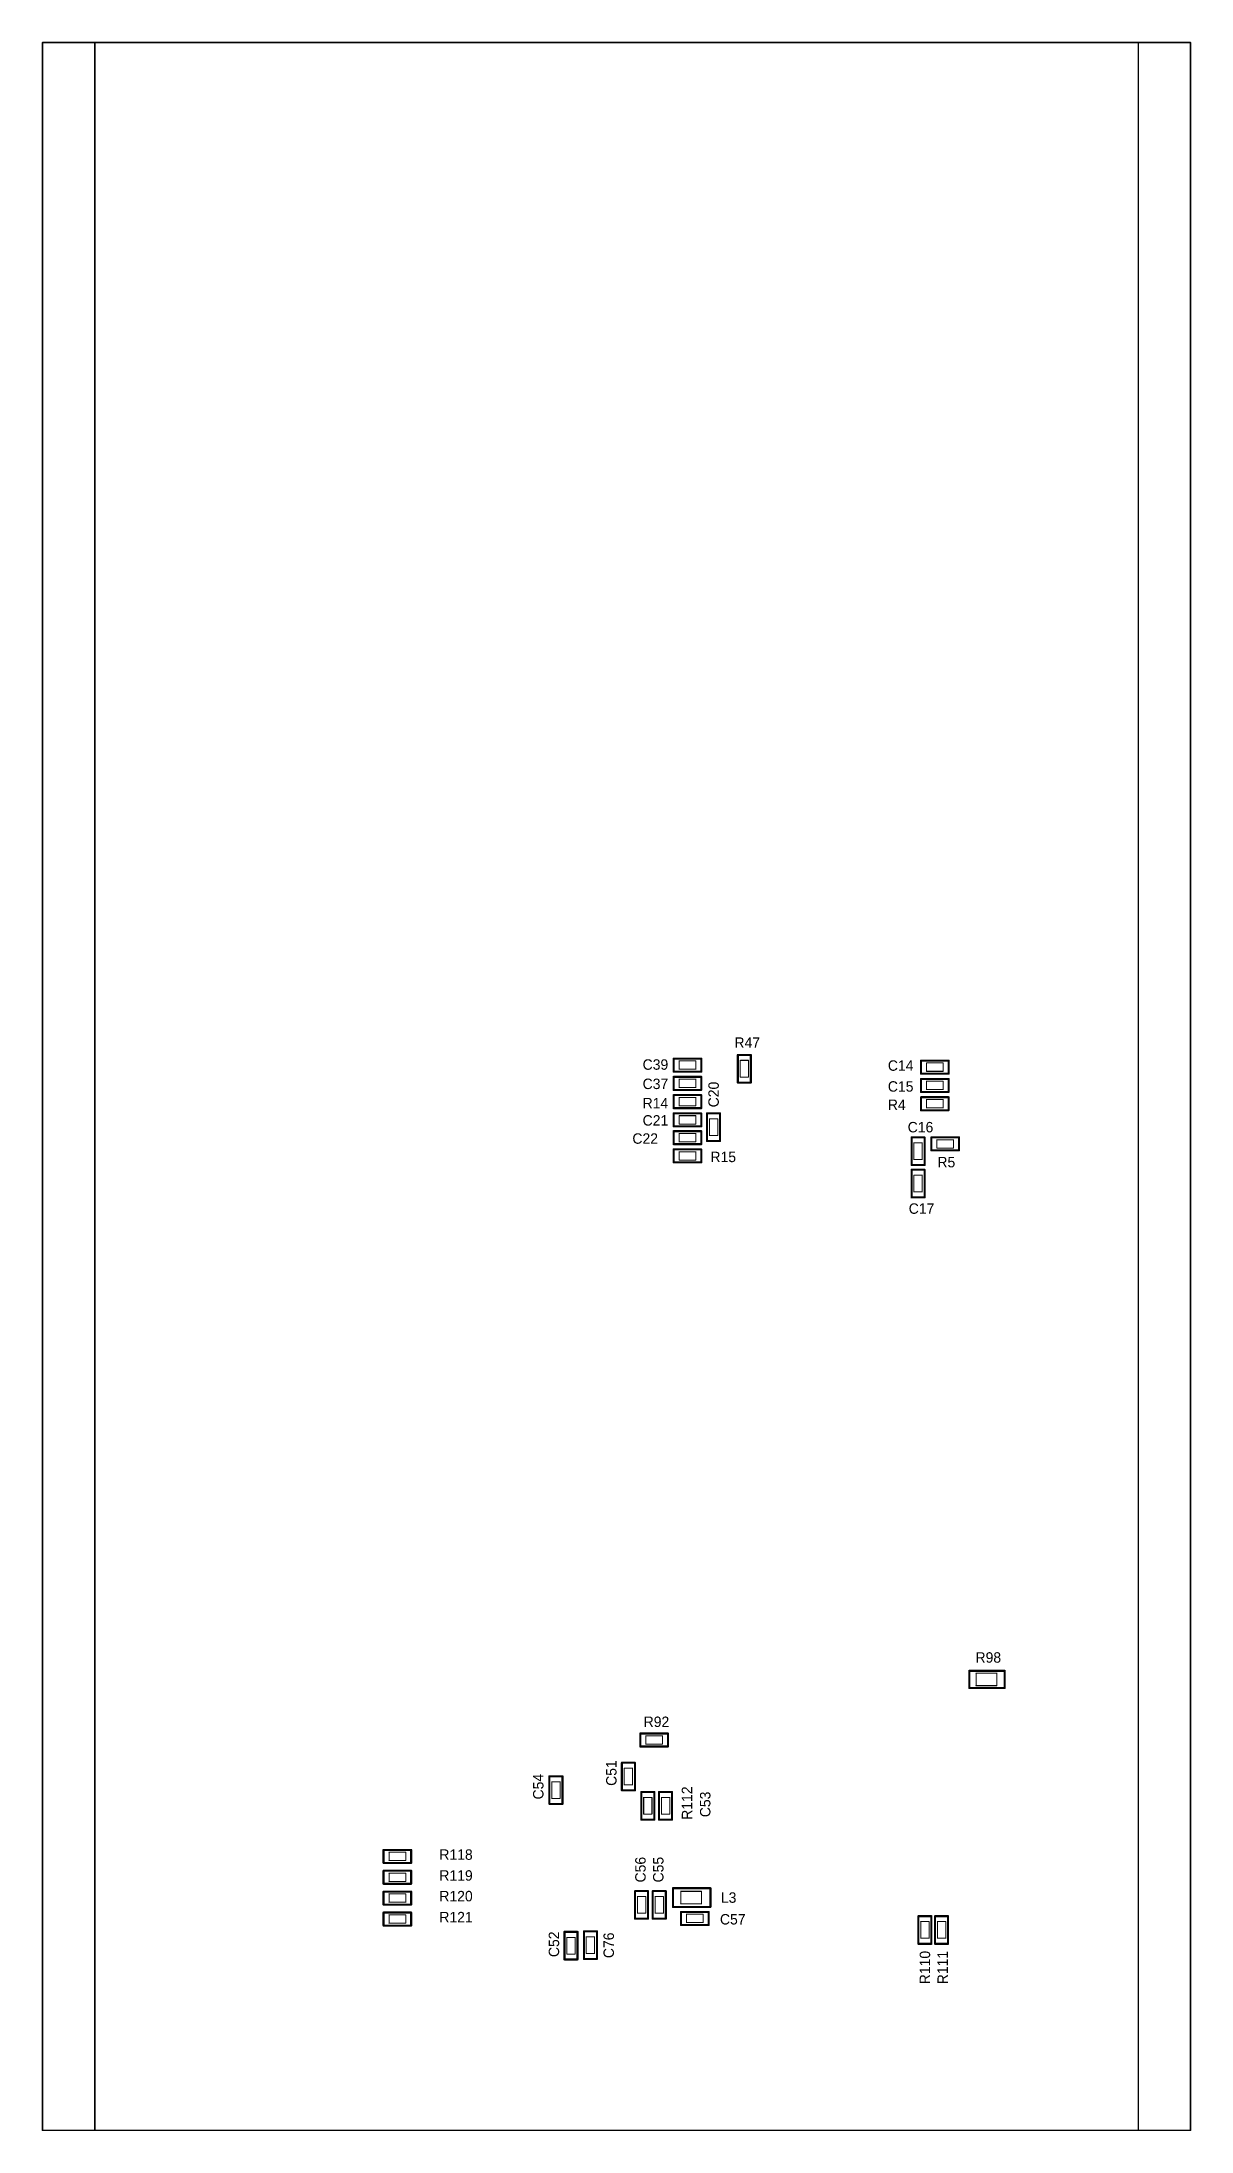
# Model space of a CAD drawing. Header units: millimetres. Extents: x 401 to 806, y 209 to 418.
# Drawn here: x 695.6 to 805.7, y 217.7 to 417.8 of the extents above; entities that cross this region are included whole.
import ezdxf

# ---------------------------------------------------------------- set-up
doc = ezdxf.new("R2010")
doc.units = ezdxf.units.MM
for name, color, linetype in [('BottomOverlay', 54, 'Continuous'), ('KeepOutLayer', 6, 'Continuous'), ('Mechanical2', 216, 'Continuous')]:
    doc.layers.add(name, color=color, linetype=linetype)

msp = doc.modelspace()

# ---------------------------------------------------------------- texts
at = {"layer": 'BottomOverlay'}
for s, p in [('R47', (761.93, 321.44)), ('C39', (753.13, 319.34)), ('C14', (776.63, 319.24)), ('C37', (753.13, 317.49)), ('C15', (776.63, 317.24)), ('R14', (753.13, 315.64)), ('R4', (776.63, 315.49)), ('C21', (753.13, 313.99)), ('C16', (778.53, 313.34)), ('C22', (752.15, 312.25)), ('R15', (759.63, 310.49)), ('R5', (781.38, 309.99)), ('C17', (778.63, 305.54)), ('R98', (785.03, 262.54)), ('R92', (753.23, 256.38)), ('R118', (733.65, 243.66)), ('R119', (733.65, 241.66)), ('R120', (733.65, 239.68)), ('L3', (760.63, 239.54)), ('R121', (733.65, 237.67)), ('C57', (760.54, 237.46))]:
    msp.add_text(s, height=1, dxfattribs=at).set_placement(p)
for s, p in [('C20', (760.43, 315.74)), ('C51', (750.63, 250.74)), ('C54', (743.63, 249.44)), ('R112', (757.88, 247.49)), ('C53', (759.63, 247.74)), ('C56', (753.42, 241.49)), ('C55', (755.13, 241.49)), ('C52', (745.13, 234.34)), ('C76', (750.38, 234.24)), ('R110', (780.68, 231.74)), ('R111', (782.38, 231.74))]:
    msp.add_text(s, height=1, rotation=90, dxfattribs=at).set_placement(p)

# ---------------------------------------------------------------- linework, layer by layer
at = {"layer": 'BottomOverlay', "const_width": 0.2}
for points in [[(758.75, 320.41), (756.1, 320.41)], [(756.1, 319.16), (756.1, 320.41)], [(758.75, 319.16), (758.75, 320.41)], [(763.5, 320.76), (762.25, 320.76)], [(762.25, 318.11), (762.25, 320.76)], [(763.5, 318.11), (763.5, 320.76)], [(782.45, 320.21), (779.8, 320.21)], [(779.8, 318.96), (779.8, 320.21)], [(782.45, 318.96), (782.45, 320.21)], [(758.75, 319.16), (756.1, 319.16)], [(758.75, 318.66), (756.1, 318.66)], [(756.1, 317.41), (756.1, 318.66)], [(758.75, 317.41), (758.75, 318.66)], [(782.45, 318.96), (779.8, 318.96)], [(782.45, 318.46), (779.8, 318.46)], [(779.8, 317.21), (779.8, 318.46)], [(782.45, 317.21), (782.45, 318.46)], [(758.75, 317.41), (756.1, 317.41)], [(756.1, 315.66), (756.1, 316.91)], [(758.75, 316.91), (756.1, 316.91)], [(758.75, 315.66), (758.75, 316.91)], [(763.5, 318.11), (762.25, 318.11)], [(782.45, 317.21), (779.8, 317.21)], [(779.8, 315.46), (779.8, 316.71)], [(782.45, 316.71), (779.8, 316.71)], [(782.45, 315.46), (782.45, 316.71)], [(758.75, 315.66), (756.1, 315.66)], [(758.75, 315.16), (756.1, 315.16)], [(756.1, 313.91), (756.1, 315.16)], [(758.75, 313.91), (758.75, 315.16)], [(759.3, 312.51), (759.3, 315.16)], [(760.55, 315.16), (759.3, 315.16)], [(760.55, 312.51), (760.55, 315.16)], [(782.45, 315.46), (779.8, 315.46)], [(758.75, 313.91), (756.1, 313.91)], [(758.75, 313.46), (756.1, 313.46)], [(756.1, 312.21), (756.1, 313.46)], [(758.75, 312.21), (756.1, 312.21)], [(758.75, 312.21), (758.75, 313.46)], [(760.55, 312.51), (759.3, 312.51)], [(778.9, 310.21), (778.9, 312.86)], [(780.15, 312.86), (778.9, 312.86)], [(780.15, 310.21), (780.15, 312.86)], [(780.8, 311.61), (780.8, 312.86)], [(783.45, 312.86), (780.8, 312.86)], [(783.45, 311.61), (783.45, 312.86)], [(756.1, 310.46), (756.1, 311.71)], [(758.75, 311.71), (756.1, 311.71)], [(758.75, 310.46), (756.1, 310.46)], [(758.75, 310.46), (758.75, 311.71)], [(780.15, 310.21), (778.9, 310.21)], [(783.45, 311.61), (780.8, 311.61)], [(778.9, 307.11), (778.9, 309.76)], [(780.15, 309.76), (778.9, 309.76)], [(780.15, 307.11), (780.15, 309.76)], [(780.15, 307.11), (778.9, 307.11)], [(784.43, 260.11), (784.43, 261.76)], [(787.83, 261.76), (784.43, 261.76)], [(787.83, 260.11), (784.43, 260.11)], [(787.83, 260.11), (787.83, 261.76)], [(752.9, 254.51), (752.9, 255.76)], [(755.55, 255.76), (752.9, 255.76)], [(755.55, 254.51), (752.9, 254.51)], [(755.55, 254.51), (755.55, 255.76)], [(751.14, 250.31), (751.14, 252.96)], [(752.39, 252.96), (751.14, 252.96)], [(752.39, 250.31), (752.39, 252.96)], [(745.45, 251.66), (744.2, 251.66)], [(744.2, 249.01), (744.2, 251.66)], [(745.45, 249.01), (745.45, 251.66)], [(752.39, 250.31), (751.14, 250.31)], [(753, 247.51), (753, 250.16)], [(754.25, 250.16), (753, 250.16)], [(754.25, 247.51), (754.25, 250.16)], [(755.95, 250.16), (754.7, 250.16)], [(754.7, 247.51), (754.7, 250.16)], [(755.95, 247.51), (755.95, 250.16)], [(745.45, 249.01), (744.2, 249.01)], [(754.25, 247.51), (753, 247.51)], [(755.95, 247.51), (754.7, 247.51)], [(730.95, 244.61), (728.3, 244.61)], [(728.3, 243.36), (728.3, 244.61)], [(730.95, 243.36), (730.95, 244.61)], [(730.95, 243.36), (728.3, 243.36)], [(730.95, 242.61), (728.3, 242.61)], [(728.3, 241.36), (728.3, 242.61)], [(730.95, 241.36), (730.95, 242.61)], [(730.95, 241.36), (728.3, 241.36)], [(730.95, 240.61), (728.3, 240.61)], [(728.3, 239.36), (728.3, 240.61)], [(730.95, 239.36), (730.95, 240.61)], [(752.4, 238.01), (752.4, 240.66)], [(753.65, 240.66), (752.4, 240.66)], [(753.65, 238.01), (753.65, 240.66)], [(754.1, 238.01), (754.1, 240.66)], [(755.35, 240.66), (754.1, 240.66)], [(755.35, 238.01), (755.35, 240.66)], [(759.63, 240.94), (756.03, 240.94)], [(756.03, 239.14), (756.03, 240.94)], [(759.63, 239.14), (759.63, 240.94)], [(730.95, 239.36), (728.3, 239.36)], [(730.95, 238.61), (728.3, 238.61)], [(728.3, 237.36), (728.3, 238.61)], [(730.95, 237.36), (730.95, 238.61)], [(759.63, 239.14), (756.03, 239.14)], [(759.45, 238.66), (756.8, 238.66)], [(756.8, 237.41), (756.8, 238.66)], [(759.45, 237.41), (759.45, 238.66)], [(779.55, 235.61), (779.55, 238.26)], [(780.8, 238.26), (779.55, 238.26)], [(780.8, 235.61), (780.8, 238.26)], [(781.15, 235.61), (781.15, 238.26)], [(782.4, 238.26), (781.15, 238.26)], [(782.4, 235.61), (782.4, 238.26)], [(730.95, 237.36), (728.3, 237.36)], [(745.64, 234.11), (745.64, 236.76)], [(746.89, 236.76), (745.64, 236.76)], [(746.89, 234.11), (746.89, 236.76)], [(748.75, 236.81), (747.5, 236.81)], [(747.5, 234.16), (747.5, 236.81)], [(748.75, 234.16), (748.75, 236.81)], [(753.65, 238.01), (752.4, 238.01)], [(755.35, 238.01), (754.1, 238.01)], [(759.45, 237.41), (756.8, 237.41)], [(746.89, 234.11), (745.64, 234.11)], [(748.75, 234.16), (747.5, 234.16)], [(780.8, 235.61), (779.55, 235.61)], [(782.4, 235.61), (781.15, 235.61)]]:
    msp.add_lwpolyline(points, dxfattribs=at)
at = {"layer": 'BottomOverlay', "const_width": 0.1}
for points in [[(756.15, 320.41, -1), (756.05, 320.41, -1)], [(756.15, 320.41, -1), (756.05, 320.41, -1)], [(758.8, 320.41, -1), (758.7, 320.41, -1)], [(758.8, 320.41, -1), (758.7, 320.41, -1)], [(762.3, 320.76, -1), (762.2, 320.76, -1)], [(762.3, 320.76, -1), (762.2, 320.76, -1)], [(763.55, 320.76, -1), (763.45, 320.76, -1)], [(763.55, 320.76, -1), (763.45, 320.76, -1)], [(779.85, 320.21, -1), (779.75, 320.21, -1)], [(779.85, 320.21, -1), (779.75, 320.21, -1)], [(782.5, 320.21, -1), (782.4, 320.21, -1)], [(782.5, 320.21, -1), (782.4, 320.21, -1)], [(756.15, 319.16, -1), (756.05, 319.16, -1)], [(756.15, 319.16, -1), (756.05, 319.16, -1)], [(756.15, 318.66, -1), (756.05, 318.66, -1)], [(756.15, 318.66, -1), (756.05, 318.66, -1)], [(758.8, 319.16, -1), (758.7, 319.16, -1)], [(758.8, 319.16, -1), (758.7, 319.16, -1)], [(758.8, 318.66, -1), (758.7, 318.66, -1)], [(758.8, 318.66, -1), (758.7, 318.66, -1)], [(779.85, 318.96, -1), (779.75, 318.96, -1)], [(779.85, 318.96, -1), (779.75, 318.96, -1)], [(779.85, 318.46, -1), (779.75, 318.46, -1)], [(779.85, 318.46, -1), (779.75, 318.46, -1)], [(782.5, 318.96, -1), (782.4, 318.96, -1)], [(782.5, 318.96, -1), (782.4, 318.96, -1)], [(782.5, 318.46, -1), (782.4, 318.46, -1)], [(782.5, 318.46, -1), (782.4, 318.46, -1)], [(756.15, 317.41, -1), (756.05, 317.41, -1)], [(756.15, 317.41, -1), (756.05, 317.41, -1)], [(756.15, 316.91, -1), (756.05, 316.91, -1)], [(756.15, 316.91, -1), (756.05, 316.91, -1)], [(758.8, 317.41, -1), (758.7, 317.41, -1)], [(758.8, 317.41, -1), (758.7, 317.41, -1)], [(758.8, 316.91, -1), (758.7, 316.91, -1)], [(758.8, 316.91, -1), (758.7, 316.91, -1)], [(762.3, 318.11, -1), (762.2, 318.11, -1)], [(762.3, 318.11, -1), (762.2, 318.11, -1)], [(763.55, 318.11, -1), (763.45, 318.11, -1)], [(763.55, 318.11, -1), (763.45, 318.11, -1)], [(779.85, 317.21, -1), (779.75, 317.21, -1)], [(779.85, 317.21, -1), (779.75, 317.21, -1)], [(779.85, 316.71, -1), (779.75, 316.71, -1)], [(779.85, 316.71, -1), (779.75, 316.71, -1)], [(782.5, 317.21, -1), (782.4, 317.21, -1)], [(782.5, 317.21, -1), (782.4, 317.21, -1)], [(782.5, 316.71, -1), (782.4, 316.71, -1)], [(782.5, 316.71, -1), (782.4, 316.71, -1)], [(756.15, 315.66, -1), (756.05, 315.66, -1)], [(756.15, 315.66, -1), (756.05, 315.66, -1)], [(756.15, 315.16, -1), (756.05, 315.16, -1)], [(756.15, 315.16, -1), (756.05, 315.16, -1)], [(758.8, 315.66, -1), (758.7, 315.66, -1)], [(758.8, 315.66, -1), (758.7, 315.66, -1)], [(758.8, 315.16, -1), (758.7, 315.16, -1)], [(758.8, 315.16, -1), (758.7, 315.16, -1)], [(759.35, 315.16, -1), (759.25, 315.16, -1)], [(759.35, 315.16, -1), (759.25, 315.16, -1)], [(760.6, 315.16, -1), (760.5, 315.16, -1)], [(760.6, 315.16, -1), (760.5, 315.16, -1)], [(779.85, 315.46, -1), (779.75, 315.46, -1)], [(779.85, 315.46, -1), (779.75, 315.46, -1)], [(782.5, 315.46, -1), (782.4, 315.46, -1)], [(782.5, 315.46, -1), (782.4, 315.46, -1)], [(756.15, 313.91, -1), (756.05, 313.91, -1)], [(756.15, 313.91, -1), (756.05, 313.91, -1)], [(756.15, 313.46, -1), (756.05, 313.46, -1)], [(756.15, 313.46, -1), (756.05, 313.46, -1)], [(756.15, 312.21, -1), (756.05, 312.21, -1)], [(756.15, 312.21, -1), (756.05, 312.21, -1)], [(758.8, 313.91, -1), (758.7, 313.91, -1)], [(758.8, 313.91, -1), (758.7, 313.91, -1)], [(758.8, 313.46, -1), (758.7, 313.46, -1)], [(758.8, 313.46, -1), (758.7, 313.46, -1)], [(758.8, 312.21, -1), (758.7, 312.21, -1)], [(758.8, 312.21, -1), (758.7, 312.21, -1)], [(759.35, 312.51, -1), (759.25, 312.51, -1)], [(759.35, 312.51, -1), (759.25, 312.51, -1)], [(760.6, 312.51, -1), (760.5, 312.51, -1)], [(760.6, 312.51, -1), (760.5, 312.51, -1)], [(778.95, 312.86, -1), (778.85, 312.86, -1)], [(778.95, 312.86, -1), (778.85, 312.86, -1)], [(780.2, 312.86, -1), (780.1, 312.86, -1)], [(780.2, 312.86, -1), (780.1, 312.86, -1)], [(780.85, 312.86, -1), (780.75, 312.86, -1)], [(780.85, 312.86, -1), (780.75, 312.86, -1)], [(783.5, 312.86, -1), (783.4, 312.86, -1)], [(783.5, 312.86, -1), (783.4, 312.86, -1)], [(756.15, 311.71, -1), (756.05, 311.71, -1)], [(756.15, 311.71, -1), (756.05, 311.71, -1)], [(756.15, 310.46, -1), (756.05, 310.46, -1)], [(756.15, 310.46, -1), (756.05, 310.46, -1)], [(758.8, 311.71, -1), (758.7, 311.71, -1)], [(758.8, 311.71, -1), (758.7, 311.71, -1)], [(758.8, 310.46, -1), (758.7, 310.46, -1)], [(758.8, 310.46, -1), (758.7, 310.46, -1)], [(778.95, 310.21, -1), (778.85, 310.21, -1)], [(778.95, 310.21, -1), (778.85, 310.21, -1)], [(780.2, 310.21, -1), (780.1, 310.21, -1)], [(780.2, 310.21, -1), (780.1, 310.21, -1)], [(780.85, 311.61, -1), (780.75, 311.61, -1)], [(780.85, 311.61, -1), (780.75, 311.61, -1)], [(783.5, 311.61, -1), (783.4, 311.61, -1)], [(783.5, 311.61, -1), (783.4, 311.61, -1)], [(778.95, 309.76, -1), (778.85, 309.76, -1)], [(778.95, 309.76, -1), (778.85, 309.76, -1)], [(780.2, 309.76, -1), (780.1, 309.76, -1)], [(780.2, 309.76, -1), (780.1, 309.76, -1)], [(778.95, 307.11, -1), (778.85, 307.11, -1)], [(778.95, 307.11, -1), (778.85, 307.11, -1)], [(780.2, 307.11, -1), (780.1, 307.11, -1)], [(780.2, 307.11, -1), (780.1, 307.11, -1)], [(784.48, 261.76, -1), (784.38, 261.76, -1)], [(784.48, 261.76, -1), (784.38, 261.76, -1)], [(784.48, 260.11, -1), (784.38, 260.11, -1)], [(784.48, 260.11, -1), (784.38, 260.11, -1)], [(787.88, 261.76, -1), (787.78, 261.76, -1)], [(787.88, 261.76, -1), (787.78, 261.76, -1)], [(787.88, 260.11, -1), (787.78, 260.11, -1)], [(787.88, 260.11, -1), (787.78, 260.11, -1)], [(752.95, 255.76, -1), (752.85, 255.76, -1)], [(752.95, 255.76, -1), (752.85, 255.76, -1)], [(752.95, 254.51, -1), (752.85, 254.51, -1)], [(752.95, 254.51, -1), (752.85, 254.51, -1)], [(755.6, 255.76, -1), (755.5, 255.76, -1)], [(755.6, 255.76, -1), (755.5, 255.76, -1)], [(755.6, 254.51, -1), (755.5, 254.51, -1)], [(755.6, 254.51, -1), (755.5, 254.51, -1)], [(751.19, 252.96, -1), (751.09, 252.96, -1)], [(751.19, 252.96, -1), (751.09, 252.96, -1)], [(752.44, 252.96, -1), (752.34, 252.96, -1)], [(752.44, 252.96, -1), (752.34, 252.96, -1)], [(744.25, 251.66, -1), (744.15, 251.66, -1)], [(744.25, 251.66, -1), (744.15, 251.66, -1)], [(745.5, 251.66, -1), (745.4, 251.66, -1)], [(745.5, 251.66, -1), (745.4, 251.66, -1)], [(751.19, 250.31, -1), (751.09, 250.31, -1)], [(751.19, 250.31, -1), (751.09, 250.31, -1)], [(752.44, 250.31, -1), (752.34, 250.31, -1)], [(752.44, 250.31, -1), (752.34, 250.31, -1)], [(753.05, 250.16, -1), (752.95, 250.16, -1)], [(753.05, 250.16, -1), (752.95, 250.16, -1)], [(754.3, 250.16, -1), (754.2, 250.16, -1)], [(754.3, 250.16, -1), (754.2, 250.16, -1)], [(754.75, 250.16, -1), (754.65, 250.16, -1)], [(754.75, 250.16, -1), (754.65, 250.16, -1)], [(756, 250.16, -1), (755.9, 250.16, -1)], [(756, 250.16, -1), (755.9, 250.16, -1)], [(744.25, 249.01, -1), (744.15, 249.01, -1)], [(744.25, 249.01, -1), (744.15, 249.01, -1)], [(745.5, 249.01, -1), (745.4, 249.01, -1)], [(745.5, 249.01, -1), (745.4, 249.01, -1)], [(753.05, 247.51, -1), (752.95, 247.51, -1)], [(753.05, 247.51, -1), (752.95, 247.51, -1)], [(754.3, 247.51, -1), (754.2, 247.51, -1)], [(754.3, 247.51, -1), (754.2, 247.51, -1)], [(754.75, 247.51, -1), (754.65, 247.51, -1)], [(754.75, 247.51, -1), (754.65, 247.51, -1)], [(756, 247.51, -1), (755.9, 247.51, -1)], [(756, 247.51, -1), (755.9, 247.51, -1)], [(728.35, 244.61, -1), (728.25, 244.61, -1)], [(728.35, 244.61, -1), (728.25, 244.61, -1)], [(731, 244.61, -1), (730.9, 244.61, -1)], [(731, 244.61, -1), (730.9, 244.61, -1)], [(728.35, 243.36, -1), (728.25, 243.36, -1)], [(728.35, 243.36, -1), (728.25, 243.36, -1)], [(728.35, 242.61, -1), (728.25, 242.61, -1)], [(728.35, 242.61, -1), (728.25, 242.61, -1)], [(731, 243.36, -1), (730.9, 243.36, -1)], [(731, 243.36, -1), (730.9, 243.36, -1)], [(731, 242.61, -1), (730.9, 242.61, -1)], [(731, 242.61, -1), (730.9, 242.61, -1)], [(728.35, 241.36, -1), (728.25, 241.36, -1)], [(728.35, 241.36, -1), (728.25, 241.36, -1)], [(728.35, 240.61, -1), (728.25, 240.61, -1)], [(728.35, 240.61, -1), (728.25, 240.61, -1)], [(731, 241.36, -1), (730.9, 241.36, -1)], [(731, 241.36, -1), (730.9, 241.36, -1)], [(731, 240.61, -1), (730.9, 240.61, -1)], [(731, 240.61, -1), (730.9, 240.61, -1)], [(752.45, 240.66, -1), (752.35, 240.66, -1)], [(752.45, 240.66, -1), (752.35, 240.66, -1)], [(753.7, 240.66, -1), (753.6, 240.66, -1)], [(753.7, 240.66, -1), (753.6, 240.66, -1)], [(754.15, 240.66, -1), (754.05, 240.66, -1)], [(754.15, 240.66, -1), (754.05, 240.66, -1)], [(755.4, 240.66, -1), (755.3, 240.66, -1)], [(755.4, 240.66, -1), (755.3, 240.66, -1)], [(756.08, 240.94, -1), (755.98, 240.94, -1)], [(756.08, 240.94, -1), (755.98, 240.94, -1)], [(759.68, 240.94, -1), (759.58, 240.94, -1)], [(759.68, 240.94, -1), (759.58, 240.94, -1)], [(728.35, 239.36, -1), (728.25, 239.36, -1)], [(728.35, 239.36, -1), (728.25, 239.36, -1)], [(728.35, 238.61, -1), (728.25, 238.61, -1)], [(728.35, 238.61, -1), (728.25, 238.61, -1)], [(731, 239.36, -1), (730.9, 239.36, -1)], [(731, 239.36, -1), (730.9, 239.36, -1)], [(731, 238.61, -1), (730.9, 238.61, -1)], [(731, 238.61, -1), (730.9, 238.61, -1)], [(756.08, 239.14, -1), (755.98, 239.14, -1)], [(756.08, 239.14, -1), (755.98, 239.14, -1)], [(756.85, 238.66, -1), (756.75, 238.66, -1)], [(756.85, 238.66, -1), (756.75, 238.66, -1)], [(759.5, 238.66, -1), (759.4, 238.66, -1)], [(759.5, 238.66, -1), (759.4, 238.66, -1)], [(759.68, 239.14, -1), (759.58, 239.14, -1)], [(759.68, 239.14, -1), (759.58, 239.14, -1)], [(779.6, 238.26, -1), (779.5, 238.26, -1)], [(779.6, 238.26, -1), (779.5, 238.26, -1)], [(780.85, 238.26, -1), (780.75, 238.26, -1)], [(780.85, 238.26, -1), (780.75, 238.26, -1)], [(781.2, 238.26, -1), (781.1, 238.26, -1)], [(781.2, 238.26, -1), (781.1, 238.26, -1)], [(782.45, 238.26, -1), (782.35, 238.26, -1)], [(782.45, 238.26, -1), (782.35, 238.26, -1)], [(728.35, 237.36, -1), (728.25, 237.36, -1)], [(728.35, 237.36, -1), (728.25, 237.36, -1)], [(731, 237.36, -1), (730.9, 237.36, -1)], [(731, 237.36, -1), (730.9, 237.36, -1)], [(745.69, 236.76, -1), (745.59, 236.76, -1)], [(745.69, 236.76, -1), (745.59, 236.76, -1)], [(746.94, 236.76, -1), (746.84, 236.76, -1)], [(746.94, 236.76, -1), (746.84, 236.76, -1)], [(747.55, 236.81, -1), (747.45, 236.81, -1)], [(747.55, 236.81, -1), (747.45, 236.81, -1)], [(748.8, 236.81, -1), (748.7, 236.81, -1)], [(748.8, 236.81, -1), (748.7, 236.81, -1)], [(752.45, 238.01, -1), (752.35, 238.01, -1)], [(752.45, 238.01, -1), (752.35, 238.01, -1)], [(753.7, 238.01, -1), (753.6, 238.01, -1)], [(753.7, 238.01, -1), (753.6, 238.01, -1)], [(754.15, 238.01, -1), (754.05, 238.01, -1)], [(754.15, 238.01, -1), (754.05, 238.01, -1)], [(755.4, 238.01, -1), (755.3, 238.01, -1)], [(755.4, 238.01, -1), (755.3, 238.01, -1)], [(756.85, 237.41, -1), (756.75, 237.41, -1)], [(756.85, 237.41, -1), (756.75, 237.41, -1)], [(759.5, 237.41, -1), (759.4, 237.41, -1)], [(759.5, 237.41, -1), (759.4, 237.41, -1)], [(745.69, 234.11, -1), (745.59, 234.11, -1)], [(745.69, 234.11, -1), (745.59, 234.11, -1)], [(746.94, 234.11, -1), (746.84, 234.11, -1)], [(746.94, 234.11, -1), (746.84, 234.11, -1)], [(747.55, 234.16, -1), (747.45, 234.16, -1)], [(747.55, 234.16, -1), (747.45, 234.16, -1)], [(748.8, 234.16, -1), (748.7, 234.16, -1)], [(748.8, 234.16, -1), (748.7, 234.16, -1)], [(779.6, 235.61, -1), (779.5, 235.61, -1)], [(779.6, 235.61, -1), (779.5, 235.61, -1)], [(780.85, 235.61, -1), (780.75, 235.61, -1)], [(780.85, 235.61, -1), (780.75, 235.61, -1)], [(781.2, 235.61, -1), (781.1, 235.61, -1)], [(781.2, 235.61, -1), (781.1, 235.61, -1)], [(782.45, 235.61, -1), (782.35, 235.61, -1)], [(782.45, 235.61, -1), (782.35, 235.61, -1)]]:
    msp.add_lwpolyline(points, format="xyb", close=True, dxfattribs=at)
at = {"layer": 'KeepOutLayer', "const_width": 0.15}
for points in [[(695.63, 217.74), (695.63, 417.74)], [(700.63, 417.74), (695.63, 417.74)], [(800.63, 417.74), (700.63, 417.74)], [(700.63, 217.74), (700.63, 417.74)], [(805.63, 417.74), (800.63, 417.74)], [(800.63, 217.74), (800.63, 417.74)], [(805.63, 217.74), (805.63, 417.74)], [(700.63, 217.74), (695.63, 217.74)], [(800.63, 217.74), (700.63, 217.74)], [(805.63, 217.74), (800.63, 217.74)]]:
    msp.add_lwpolyline(points, dxfattribs=at)
at = {"layer": 'KeepOutLayer', "const_width": 0.075}
for points in [[(695.66, 417.74, -1), (695.59, 417.74, -1)], [(695.66, 417.74, -1), (695.59, 417.74, -1)], [(700.66, 417.74, -1), (700.59, 417.74, -1)], [(700.66, 417.74, -1), (700.59, 417.74, -1)], [(700.66, 417.74, -1), (700.59, 417.74, -1)], [(800.66, 417.74, -1), (800.59, 417.74, -1)], [(800.66, 417.74, -1), (800.59, 417.74, -1)], [(800.66, 417.74, -1), (800.59, 417.74, -1)], [(805.66, 417.74, -1), (805.59, 417.74, -1)], [(805.66, 417.74, -1), (805.59, 417.74, -1)], [(695.66, 217.74, -1), (695.59, 217.74, -1)], [(695.66, 217.74, -1), (695.59, 217.74, -1)], [(700.66, 217.74, -1), (700.59, 217.74, -1)], [(700.66, 217.74, -1), (700.59, 217.74, -1)], [(700.66, 217.74, -1), (700.59, 217.74, -1)], [(800.66, 217.74, -1), (800.59, 217.74, -1)], [(800.66, 217.74, -1), (800.59, 217.74, -1)], [(800.66, 217.74, -1), (800.59, 217.74, -1)], [(805.66, 217.74, -1), (805.59, 217.74, -1)], [(805.66, 217.74, -1), (805.59, 217.74, -1)]]:
    msp.add_lwpolyline(points, format="xyb", close=True, dxfattribs=at)
at = {"layer": 'Mechanical2', "const_width": 0.1}
for points in [[(763.28, 320.24), (762.48, 320.24)], [(762.48, 318.64), (762.48, 320.24)], [(763.28, 318.64), (763.28, 320.24)], [(758.23, 320.19), (756.63, 320.19)], [(756.63, 319.39), (756.63, 320.19)], [(758.23, 319.39), (756.63, 319.39)], [(758.23, 318.44), (756.63, 318.44)], [(756.63, 317.64), (756.63, 318.44)], [(758.23, 319.39), (758.23, 320.19)], [(758.23, 317.64), (758.23, 318.44)], [(763.28, 318.64), (762.48, 318.64)], [(781.93, 319.99), (780.33, 319.99)], [(780.33, 319.19), (780.33, 319.99)], [(781.93, 319.19), (780.33, 319.19)], [(781.93, 318.24), (780.33, 318.24)], [(780.33, 317.44), (780.33, 318.24)], [(781.93, 319.19), (781.93, 319.99)], [(781.93, 317.44), (781.93, 318.24)], [(758.23, 317.64), (756.63, 317.64)], [(756.63, 315.89), (756.63, 316.69)], [(758.23, 316.69), (756.63, 316.69)], [(758.23, 315.89), (758.23, 316.69)], [(781.93, 317.44), (780.33, 317.44)], [(780.33, 315.69), (780.33, 316.49)], [(781.93, 316.49), (780.33, 316.49)], [(781.93, 315.69), (781.93, 316.49)], [(758.23, 315.89), (756.63, 315.89)], [(758.23, 314.94), (756.63, 314.94)], [(756.63, 314.14), (756.63, 314.94)], [(758.23, 314.14), (758.23, 314.94)], [(759.53, 313.04), (759.53, 314.64)], [(760.33, 314.64), (759.53, 314.64)], [(760.33, 313.04), (760.33, 314.64)], [(781.93, 315.69), (780.33, 315.69)], [(758.23, 314.14), (756.63, 314.14)], [(758.23, 313.24), (756.63, 313.24)], [(756.63, 312.44), (756.63, 313.24)], [(758.23, 312.44), (756.63, 312.44)], [(758.23, 312.44), (758.23, 313.24)], [(760.33, 313.04), (759.53, 313.04)], [(779.13, 310.74), (779.13, 312.34)], [(779.93, 312.34), (779.13, 312.34)], [(779.93, 310.74), (779.93, 312.34)], [(781.33, 311.84), (781.33, 312.64)], [(782.93, 312.64), (781.33, 312.64)], [(782.93, 311.84), (782.93, 312.64)], [(756.63, 310.69), (756.63, 311.49)], [(758.23, 311.49), (756.63, 311.49)], [(758.23, 310.69), (756.63, 310.69)], [(758.23, 310.69), (758.23, 311.49)], [(779.93, 310.74), (779.13, 310.74)], [(782.93, 311.84), (781.33, 311.84)], [(779.13, 307.64), (779.13, 309.24)], [(779.93, 309.24), (779.13, 309.24)], [(779.93, 307.64), (779.93, 309.24)], [(779.93, 307.64), (779.13, 307.64)], [(785.08, 260.34), (785.08, 261.54)], [(787.08, 261.54), (785.08, 261.54)], [(787.08, 260.34), (785.08, 260.34)], [(787.08, 260.34), (787.08, 261.54)], [(753.43, 254.74), (753.43, 255.54)], [(755.03, 255.54), (753.43, 255.54)], [(755.03, 254.74), (753.43, 254.74)], [(755.03, 254.74), (755.03, 255.54)], [(751.37, 250.83), (751.37, 252.43)], [(752.17, 252.43), (751.37, 252.43)], [(752.17, 250.83), (752.17, 252.43)], [(745.23, 251.14), (744.43, 251.14)], [(744.43, 249.54), (744.43, 251.14)], [(745.23, 249.54), (745.23, 251.14)], [(752.17, 250.83), (751.37, 250.83)], [(745.23, 249.54), (744.43, 249.54)], [(753.23, 248.04), (753.23, 249.64)], [(754.03, 249.64), (753.23, 249.64)], [(754.03, 248.04), (754.03, 249.64)], [(755.73, 249.64), (754.93, 249.64)], [(754.93, 248.04), (754.93, 249.64)], [(755.73, 248.04), (755.73, 249.64)], [(754.03, 248.04), (753.23, 248.04)], [(755.73, 248.04), (754.93, 248.04)], [(730.43, 244.39), (728.83, 244.39)], [(728.83, 243.59), (728.83, 244.39)], [(730.43, 243.59), (730.43, 244.39)], [(730.43, 243.59), (728.83, 243.59)], [(730.43, 242.39), (728.83, 242.39)], [(728.83, 241.59), (728.83, 242.39)], [(730.43, 241.59), (730.43, 242.39)], [(730.43, 241.59), (728.83, 241.59)], [(730.43, 240.39), (728.83, 240.39)], [(728.83, 239.59), (728.83, 240.39)], [(730.43, 239.59), (730.43, 240.39)], [(752.63, 238.54), (752.63, 240.14)], [(753.43, 240.14), (752.63, 240.14)], [(753.43, 238.54), (753.43, 240.14)], [(754.33, 238.54), (754.33, 240.14)], [(755.13, 240.14), (754.33, 240.14)], [(755.13, 238.54), (755.13, 240.14)], [(758.78, 240.64), (756.78, 240.64)], [(756.78, 239.44), (756.78, 240.64)], [(758.78, 239.44), (758.78, 240.64)], [(730.43, 239.59), (728.83, 239.59)], [(730.43, 238.39), (728.83, 238.39)], [(728.83, 237.59), (728.83, 238.39)], [(730.43, 237.59), (730.43, 238.39)], [(753.43, 238.54), (752.63, 238.54)], [(755.13, 238.54), (754.33, 238.54)], [(758.78, 239.44), (756.78, 239.44)], [(758.93, 238.44), (757.33, 238.44)], [(757.33, 237.64), (757.33, 238.44)], [(758.93, 237.64), (758.93, 238.44)], [(730.43, 237.59), (728.83, 237.59)], [(745.87, 234.63), (745.87, 236.23)], [(746.67, 236.23), (745.87, 236.23)], [(746.67, 234.63), (746.67, 236.23)], [(748.53, 236.29), (747.73, 236.29)], [(747.73, 234.69), (747.73, 236.29)], [(748.53, 234.69), (748.53, 236.29)], [(758.93, 237.64), (757.33, 237.64)], [(779.78, 236.14), (779.78, 237.74)], [(780.58, 237.74), (779.78, 237.74)], [(780.58, 236.14), (779.78, 236.14)], [(780.58, 236.14), (780.58, 237.74)], [(781.38, 236.14), (781.38, 237.74)], [(782.18, 237.74), (781.38, 237.74)], [(782.18, 236.14), (781.38, 236.14)], [(782.18, 236.14), (782.18, 237.74)], [(746.67, 234.63), (745.87, 234.63)], [(748.53, 234.69), (747.73, 234.69)]]:
    msp.add_lwpolyline(points, dxfattribs=at)
at = {"layer": 'Mechanical2', "const_width": 0.05}
for points in [[(762.5, 320.24, -1), (762.45, 320.24, -1)], [(762.5, 320.24, -1), (762.45, 320.24, -1)], [(763.3, 320.24, -1), (763.25, 320.24, -1)], [(763.3, 320.24, -1), (763.25, 320.24, -1)], [(756.65, 320.19, -1), (756.6, 320.19, -1)], [(756.65, 320.19, -1), (756.6, 320.19, -1)], [(756.65, 319.39, -1), (756.6, 319.39, -1)], [(756.65, 319.39, -1), (756.6, 319.39, -1)], [(756.65, 318.44, -1), (756.6, 318.44, -1)], [(756.65, 318.44, -1), (756.6, 318.44, -1)], [(758.25, 320.19, -1), (758.2, 320.19, -1)], [(758.25, 320.19, -1), (758.2, 320.19, -1)], [(758.25, 319.39, -1), (758.2, 319.39, -1)], [(758.25, 319.39, -1), (758.2, 319.39, -1)], [(758.25, 318.44, -1), (758.2, 318.44, -1)], [(758.25, 318.44, -1), (758.2, 318.44, -1)], [(762.5, 318.64, -1), (762.45, 318.64, -1)], [(762.5, 318.64, -1), (762.45, 318.64, -1)], [(763.3, 318.64, -1), (763.25, 318.64, -1)], [(763.3, 318.64, -1), (763.25, 318.64, -1)], [(780.35, 319.99, -1), (780.3, 319.99, -1)], [(780.35, 319.99, -1), (780.3, 319.99, -1)], [(780.35, 319.19, -1), (780.3, 319.19, -1)], [(780.35, 319.19, -1), (780.3, 319.19, -1)], [(780.35, 318.24, -1), (780.3, 318.24, -1)], [(780.35, 318.24, -1), (780.3, 318.24, -1)], [(781.95, 319.99, -1), (781.9, 319.99, -1)], [(781.95, 319.99, -1), (781.9, 319.99, -1)], [(781.95, 319.19, -1), (781.9, 319.19, -1)], [(781.95, 319.19, -1), (781.9, 319.19, -1)], [(781.95, 318.24, -1), (781.9, 318.24, -1)], [(781.95, 318.24, -1), (781.9, 318.24, -1)], [(756.65, 317.64, -1), (756.6, 317.64, -1)], [(756.65, 317.64, -1), (756.6, 317.64, -1)], [(756.65, 316.69, -1), (756.6, 316.69, -1)], [(756.65, 316.69, -1), (756.6, 316.69, -1)], [(758.25, 317.64, -1), (758.2, 317.64, -1)], [(758.25, 317.64, -1), (758.2, 317.64, -1)], [(758.25, 316.69, -1), (758.2, 316.69, -1)], [(758.25, 316.69, -1), (758.2, 316.69, -1)], [(780.35, 317.44, -1), (780.3, 317.44, -1)], [(780.35, 317.44, -1), (780.3, 317.44, -1)], [(780.35, 316.49, -1), (780.3, 316.49, -1)], [(780.35, 316.49, -1), (780.3, 316.49, -1)], [(781.95, 317.44, -1), (781.9, 317.44, -1)], [(781.95, 317.44, -1), (781.9, 317.44, -1)], [(781.95, 316.49, -1), (781.9, 316.49, -1)], [(781.95, 316.49, -1), (781.9, 316.49, -1)], [(756.65, 315.89, -1), (756.6, 315.89, -1)], [(756.65, 315.89, -1), (756.6, 315.89, -1)], [(756.65, 314.94, -1), (756.6, 314.94, -1)], [(756.65, 314.94, -1), (756.6, 314.94, -1)], [(758.25, 315.89, -1), (758.2, 315.89, -1)], [(758.25, 315.89, -1), (758.2, 315.89, -1)], [(758.25, 314.94, -1), (758.2, 314.94, -1)], [(758.25, 314.94, -1), (758.2, 314.94, -1)], [(759.55, 314.64, -1), (759.5, 314.64, -1)], [(759.55, 314.64, -1), (759.5, 314.64, -1)], [(760.35, 314.64, -1), (760.3, 314.64, -1)], [(760.35, 314.64, -1), (760.3, 314.64, -1)], [(780.35, 315.69, -1), (780.3, 315.69, -1)], [(780.35, 315.69, -1), (780.3, 315.69, -1)], [(781.95, 315.69, -1), (781.9, 315.69, -1)], [(781.95, 315.69, -1), (781.9, 315.69, -1)], [(756.65, 314.14, -1), (756.6, 314.14, -1)], [(756.65, 314.14, -1), (756.6, 314.14, -1)], [(756.65, 313.24, -1), (756.6, 313.24, -1)], [(756.65, 313.24, -1), (756.6, 313.24, -1)], [(756.65, 312.44, -1), (756.6, 312.44, -1)], [(756.65, 312.44, -1), (756.6, 312.44, -1)], [(758.25, 314.14, -1), (758.2, 314.14, -1)], [(758.25, 314.14, -1), (758.2, 314.14, -1)], [(758.25, 313.24, -1), (758.2, 313.24, -1)], [(758.25, 313.24, -1), (758.2, 313.24, -1)], [(758.25, 312.44, -1), (758.2, 312.44, -1)], [(758.25, 312.44, -1), (758.2, 312.44, -1)], [(759.55, 313.04, -1), (759.5, 313.04, -1)], [(759.55, 313.04, -1), (759.5, 313.04, -1)], [(760.35, 313.04, -1), (760.3, 313.04, -1)], [(760.35, 313.04, -1), (760.3, 313.04, -1)], [(779.15, 312.34, -1), (779.1, 312.34, -1)], [(779.15, 312.34, -1), (779.1, 312.34, -1)], [(779.95, 312.34, -1), (779.9, 312.34, -1)], [(779.95, 312.34, -1), (779.9, 312.34, -1)], [(781.35, 312.64, -1), (781.3, 312.64, -1)], [(781.35, 312.64, -1), (781.3, 312.64, -1)], [(782.95, 312.64, -1), (782.9, 312.64, -1)], [(782.95, 312.64, -1), (782.9, 312.64, -1)], [(756.65, 311.49, -1), (756.6, 311.49, -1)], [(756.65, 311.49, -1), (756.6, 311.49, -1)], [(756.65, 310.69, -1), (756.6, 310.69, -1)], [(756.65, 310.69, -1), (756.6, 310.69, -1)], [(758.25, 311.49, -1), (758.2, 311.49, -1)], [(758.25, 311.49, -1), (758.2, 311.49, -1)], [(758.25, 310.69, -1), (758.2, 310.69, -1)], [(758.25, 310.69, -1), (758.2, 310.69, -1)], [(779.15, 310.74, -1), (779.1, 310.74, -1)], [(779.15, 310.74, -1), (779.1, 310.74, -1)], [(779.95, 310.74, -1), (779.9, 310.74, -1)], [(779.95, 310.74, -1), (779.9, 310.74, -1)], [(781.35, 311.84, -1), (781.3, 311.84, -1)], [(781.35, 311.84, -1), (781.3, 311.84, -1)], [(782.95, 311.84, -1), (782.9, 311.84, -1)], [(782.95, 311.84, -1), (782.9, 311.84, -1)], [(779.15, 309.24, -1), (779.1, 309.24, -1)], [(779.15, 309.24, -1), (779.1, 309.24, -1)], [(779.95, 309.24, -1), (779.9, 309.24, -1)], [(779.95, 309.24, -1), (779.9, 309.24, -1)], [(779.15, 307.64, -1), (779.1, 307.64, -1)], [(779.15, 307.64, -1), (779.1, 307.64, -1)], [(779.95, 307.64, -1), (779.9, 307.64, -1)], [(779.95, 307.64, -1), (779.9, 307.64, -1)], [(785.1, 261.54, -1), (785.05, 261.54, -1)], [(785.1, 261.54, -1), (785.05, 261.54, -1)], [(785.1, 260.34, -1), (785.05, 260.34, -1)], [(785.1, 260.34, -1), (785.05, 260.34, -1)], [(787.1, 261.54, -1), (787.05, 261.54, -1)], [(787.1, 261.54, -1), (787.05, 261.54, -1)], [(787.1, 260.34, -1), (787.05, 260.34, -1)], [(787.1, 260.34, -1), (787.05, 260.34, -1)], [(753.45, 255.54, -1), (753.4, 255.54, -1)], [(753.45, 255.54, -1), (753.4, 255.54, -1)], [(753.45, 254.74, -1), (753.4, 254.74, -1)], [(753.45, 254.74, -1), (753.4, 254.74, -1)], [(755.05, 255.54, -1), (755, 255.54, -1)], [(755.05, 255.54, -1), (755, 255.54, -1)], [(755.05, 254.74, -1), (755, 254.74, -1)], [(755.05, 254.74, -1), (755, 254.74, -1)], [(751.39, 252.43, -1), (751.34, 252.43, -1)], [(751.39, 252.43, -1), (751.34, 252.43, -1)], [(752.19, 252.43, -1), (752.14, 252.43, -1)], [(752.19, 252.43, -1), (752.14, 252.43, -1)], [(744.45, 251.14, -1), (744.4, 251.14, -1)], [(744.45, 251.14, -1), (744.4, 251.14, -1)], [(745.25, 251.14, -1), (745.2, 251.14, -1)], [(745.25, 251.14, -1), (745.2, 251.14, -1)], [(751.39, 250.83, -1), (751.34, 250.83, -1)], [(751.39, 250.83, -1), (751.34, 250.83, -1)], [(752.19, 250.83, -1), (752.14, 250.83, -1)], [(752.19, 250.83, -1), (752.14, 250.83, -1)], [(744.45, 249.54, -1), (744.4, 249.54, -1)], [(744.45, 249.54, -1), (744.4, 249.54, -1)], [(745.25, 249.54, -1), (745.2, 249.54, -1)], [(745.25, 249.54, -1), (745.2, 249.54, -1)], [(753.25, 249.64, -1), (753.2, 249.64, -1)], [(753.25, 249.64, -1), (753.2, 249.64, -1)], [(754.05, 249.64, -1), (754, 249.64, -1)], [(754.05, 249.64, -1), (754, 249.64, -1)], [(754.95, 249.64, -1), (754.9, 249.64, -1)], [(754.95, 249.64, -1), (754.9, 249.64, -1)], [(755.75, 249.64, -1), (755.7, 249.64, -1)], [(755.75, 249.64, -1), (755.7, 249.64, -1)], [(753.25, 248.04, -1), (753.2, 248.04, -1)], [(753.25, 248.04, -1), (753.2, 248.04, -1)], [(754.05, 248.04, -1), (754, 248.04, -1)], [(754.05, 248.04, -1), (754, 248.04, -1)], [(754.95, 248.04, -1), (754.9, 248.04, -1)], [(754.95, 248.04, -1), (754.9, 248.04, -1)], [(755.75, 248.04, -1), (755.7, 248.04, -1)], [(755.75, 248.04, -1), (755.7, 248.04, -1)], [(728.85, 244.39, -1), (728.8, 244.39, -1)], [(728.85, 244.39, -1), (728.8, 244.39, -1)], [(730.45, 244.39, -1), (730.4, 244.39, -1)], [(730.45, 244.39, -1), (730.4, 244.39, -1)], [(728.85, 243.59, -1), (728.8, 243.59, -1)], [(728.85, 243.59, -1), (728.8, 243.59, -1)], [(728.85, 242.39, -1), (728.8, 242.39, -1)], [(728.85, 242.39, -1), (728.8, 242.39, -1)], [(730.45, 243.59, -1), (730.4, 243.59, -1)], [(730.45, 243.59, -1), (730.4, 243.59, -1)], [(730.45, 242.39, -1), (730.4, 242.39, -1)], [(730.45, 242.39, -1), (730.4, 242.39, -1)], [(728.85, 241.59, -1), (728.8, 241.59, -1)], [(728.85, 241.59, -1), (728.8, 241.59, -1)], [(728.85, 240.39, -1), (728.8, 240.39, -1)], [(728.85, 240.39, -1), (728.8, 240.39, -1)], [(730.45, 241.59, -1), (730.4, 241.59, -1)], [(730.45, 241.59, -1), (730.4, 241.59, -1)], [(730.45, 240.39, -1), (730.4, 240.39, -1)], [(730.45, 240.39, -1), (730.4, 240.39, -1)], [(752.65, 240.14, -1), (752.6, 240.14, -1)], [(752.65, 240.14, -1), (752.6, 240.14, -1)], [(753.45, 240.14, -1), (753.4, 240.14, -1)], [(753.45, 240.14, -1), (753.4, 240.14, -1)], [(754.35, 240.14, -1), (754.3, 240.14, -1)], [(754.35, 240.14, -1), (754.3, 240.14, -1)], [(755.15, 240.14, -1), (755.1, 240.14, -1)], [(755.15, 240.14, -1), (755.1, 240.14, -1)], [(756.8, 240.64, -1), (756.75, 240.64, -1)], [(756.8, 240.64, -1), (756.75, 240.64, -1)], [(758.8, 240.64, -1), (758.75, 240.64, -1)], [(758.8, 240.64, -1), (758.75, 240.64, -1)], [(728.85, 239.59, -1), (728.8, 239.59, -1)], [(728.85, 239.59, -1), (728.8, 239.59, -1)], [(728.85, 238.39, -1), (728.8, 238.39, -1)], [(728.85, 238.39, -1), (728.8, 238.39, -1)], [(730.45, 239.59, -1), (730.4, 239.59, -1)], [(730.45, 239.59, -1), (730.4, 239.59, -1)], [(730.45, 238.39, -1), (730.4, 238.39, -1)], [(730.45, 238.39, -1), (730.4, 238.39, -1)], [(752.65, 238.54, -1), (752.6, 238.54, -1)], [(752.65, 238.54, -1), (752.6, 238.54, -1)], [(753.45, 238.54, -1), (753.4, 238.54, -1)], [(753.45, 238.54, -1), (753.4, 238.54, -1)], [(754.35, 238.54, -1), (754.3, 238.54, -1)], [(754.35, 238.54, -1), (754.3, 238.54, -1)], [(755.15, 238.54, -1), (755.1, 238.54, -1)], [(755.15, 238.54, -1), (755.1, 238.54, -1)], [(756.8, 239.44, -1), (756.75, 239.44, -1)], [(756.8, 239.44, -1), (756.75, 239.44, -1)], [(757.35, 238.44, -1), (757.3, 238.44, -1)], [(757.35, 238.44, -1), (757.3, 238.44, -1)], [(758.8, 239.44, -1), (758.75, 239.44, -1)], [(758.8, 239.44, -1), (758.75, 239.44, -1)], [(758.95, 238.44, -1), (758.9, 238.44, -1)], [(758.95, 238.44, -1), (758.9, 238.44, -1)], [(728.85, 237.59, -1), (728.8, 237.59, -1)], [(728.85, 237.59, -1), (728.8, 237.59, -1)], [(730.45, 237.59, -1), (730.4, 237.59, -1)], [(730.45, 237.59, -1), (730.4, 237.59, -1)], [(745.89, 236.23, -1), (745.84, 236.23, -1)], [(745.89, 236.23, -1), (745.84, 236.23, -1)], [(746.69, 236.23, -1), (746.64, 236.23, -1)], [(746.69, 236.23, -1), (746.64, 236.23, -1)], [(747.75, 236.29, -1), (747.7, 236.29, -1)], [(747.75, 236.29, -1), (747.7, 236.29, -1)], [(748.55, 236.29, -1), (748.5, 236.29, -1)], [(748.55, 236.29, -1), (748.5, 236.29, -1)], [(757.35, 237.64, -1), (757.3, 237.64, -1)], [(757.35, 237.64, -1), (757.3, 237.64, -1)], [(758.95, 237.64, -1), (758.9, 237.64, -1)], [(758.95, 237.64, -1), (758.9, 237.64, -1)], [(779.8, 237.74, -1), (779.75, 237.74, -1)], [(779.8, 237.74, -1), (779.75, 237.74, -1)], [(779.8, 236.14, -1), (779.75, 236.14, -1)], [(779.8, 236.14, -1), (779.75, 236.14, -1)], [(780.6, 237.74, -1), (780.55, 237.74, -1)], [(780.6, 237.74, -1), (780.55, 237.74, -1)], [(780.6, 236.14, -1), (780.55, 236.14, -1)], [(780.6, 236.14, -1), (780.55, 236.14, -1)], [(781.4, 237.74, -1), (781.35, 237.74, -1)], [(781.4, 237.74, -1), (781.35, 237.74, -1)], [(781.4, 236.14, -1), (781.35, 236.14, -1)], [(781.4, 236.14, -1), (781.35, 236.14, -1)], [(782.2, 237.74, -1), (782.15, 237.74, -1)], [(782.2, 237.74, -1), (782.15, 237.74, -1)], [(782.2, 236.14, -1), (782.15, 236.14, -1)], [(782.2, 236.14, -1), (782.15, 236.14, -1)], [(745.89, 234.63, -1), (745.84, 234.63, -1)], [(745.89, 234.63, -1), (745.84, 234.63, -1)], [(746.69, 234.63, -1), (746.64, 234.63, -1)], [(746.69, 234.63, -1), (746.64, 234.63, -1)], [(747.75, 234.69, -1), (747.7, 234.69, -1)], [(747.75, 234.69, -1), (747.7, 234.69, -1)], [(748.55, 234.69, -1), (748.5, 234.69, -1)], [(748.55, 234.69, -1), (748.5, 234.69, -1)]]:
    msp.add_lwpolyline(points, format="xyb", close=True, dxfattribs=at)

msp.set_redraw_order([(e.dxf.handle, doc.entitydb.next_handle()) for e in msp.query("TEXT MTEXT ATTDEF DIMENSION ARC_DIMENSION")])  # texts and dimensions are drawn at this point

doc.saveas('drawing.dxf')
